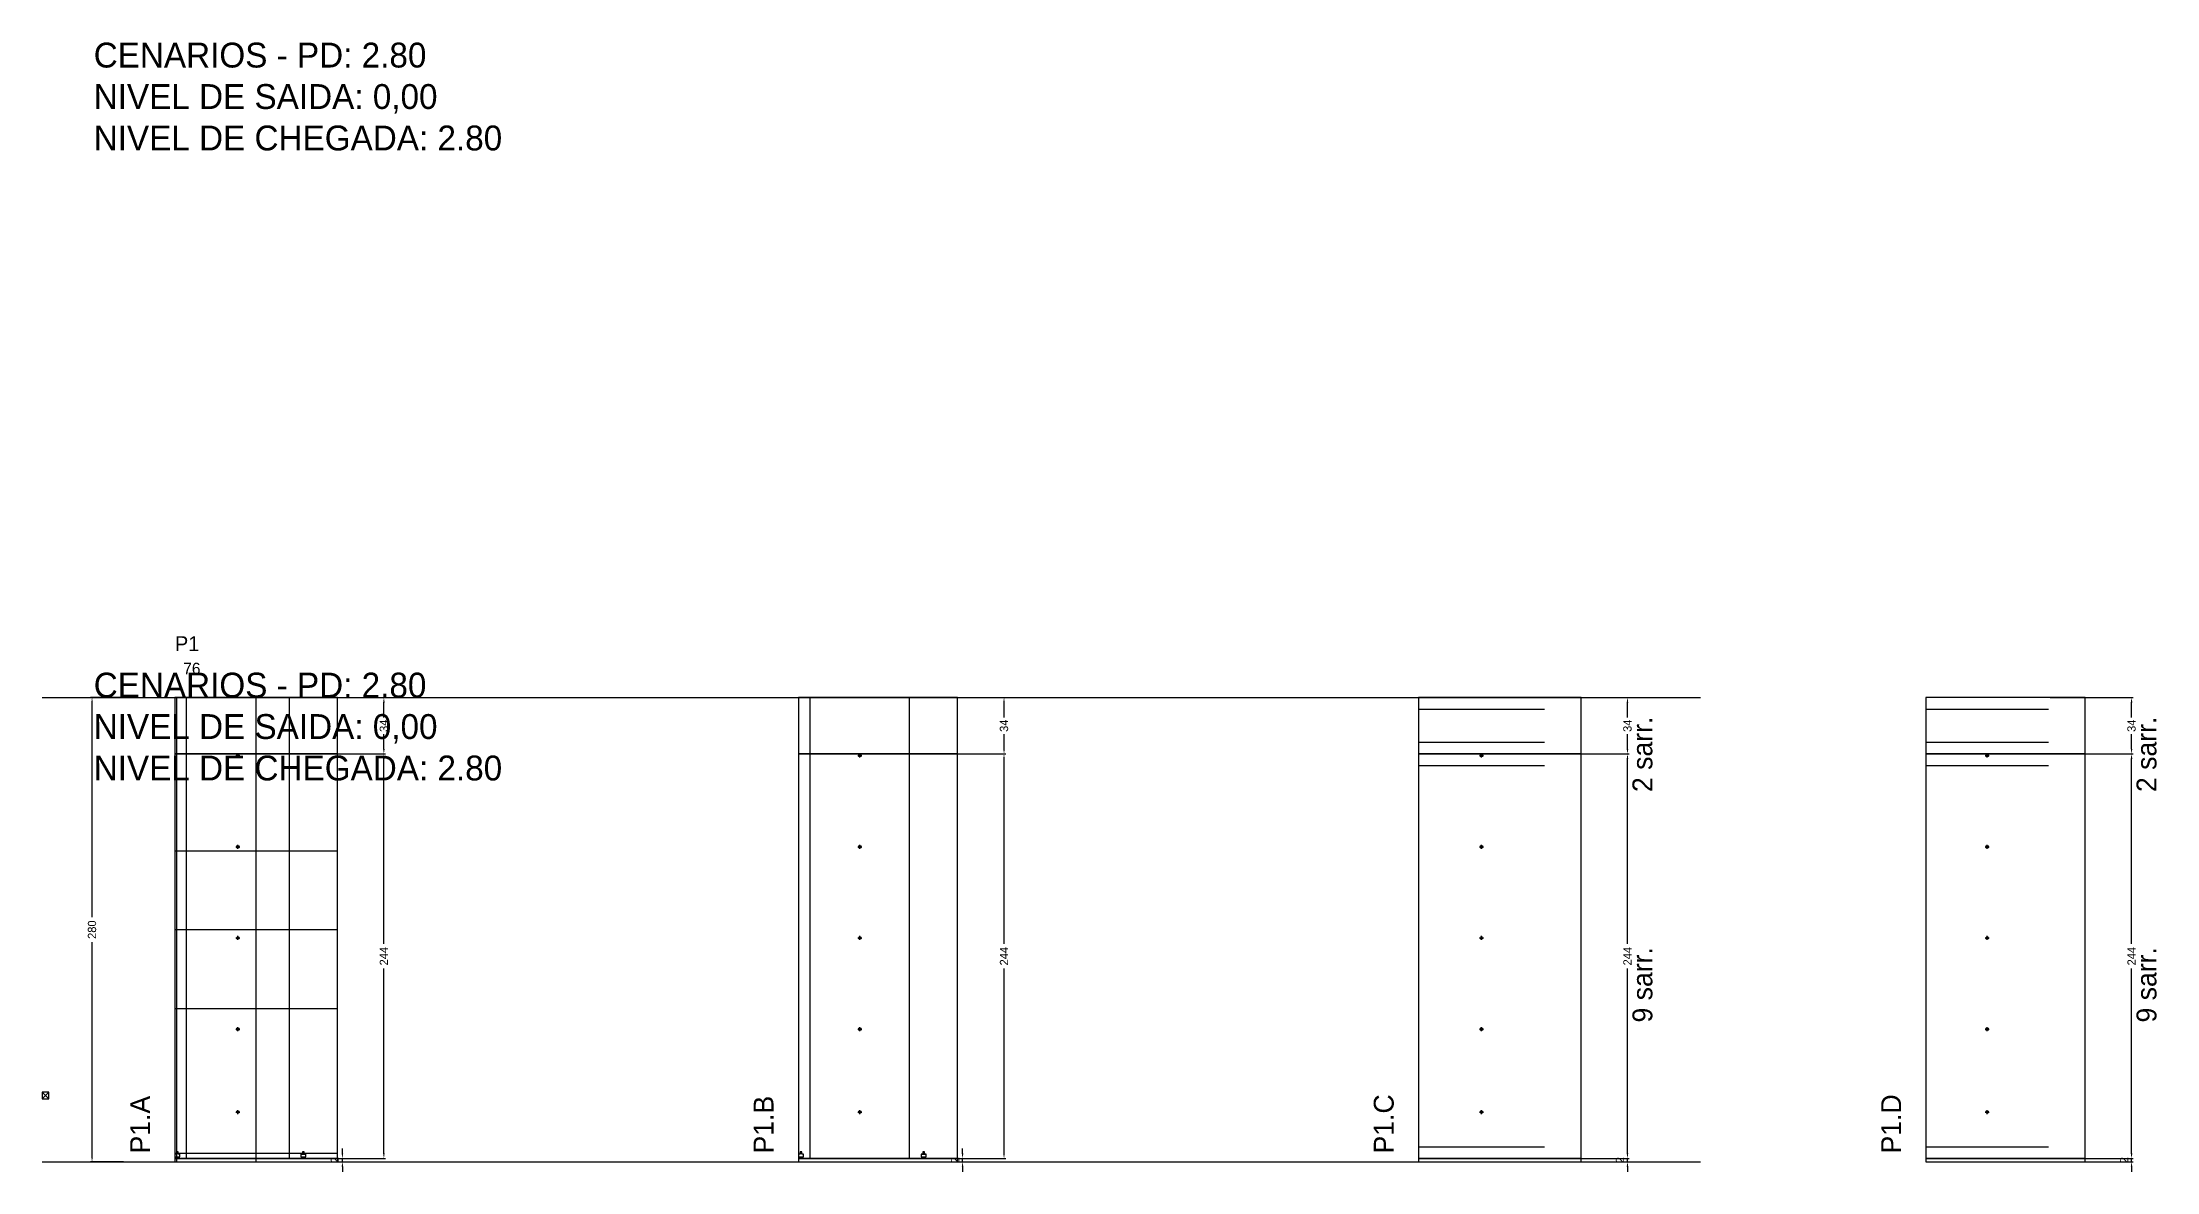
# Model space of a CAD drawing. Header units: centimetres. Extents: x -8500 to 4127, y -3806 to 295.
# Drawn here: x -7000 to -5725, y -386 to 295 of the extents above; entities that cross this region are included whole.
import ezdxf

# ---------------------------------------------------------------- set-up
doc = ezdxf.new("R2010")
doc.units = ezdxf.units.CM
doc.linetypes.add('DASHED', pattern=[2, -2])
for name, color, linetype in [('CHAPA', 140, 'Continuous'), ('COTA', 241, 'Continuous'), ('COTAS FURACAO', 16, 'Continuous'), ('Madeira', 30, 'Continuous'), ('MEIO_PONT', 160, 'Continuous'), ('NOMENCLATURA', 7, 'Continuous'), ('Nível', 160, 'Continuous'), ('Painéis', 200, 'Continuous'), ('Perfil Metálico', 150, 'Continuous'), ('SARR_2.2x7', 40, 'Continuous'), ('SARRAFO DE PRESSAO', 200, 'Continuous'), ('texto', 7, 'Continuous'), ('TEXTO_GERAL', 7, 'Continuous')]:
    doc.layers.add(name, color=color, linetype=linetype)
doc.dimstyles.new('PAINEL-NOVA', dxfattribs={"dimtxt": 5, "dimasz": 3, "dimexe": 1, "dimexo": 1, "dimgap": 1, "dimtad": 1, "dimcen": 2.5, "dimazin": 3, "dimtfac": 1, "dimtmove": 0, "dimatfit": 3})

msp = doc.modelspace()

# ---------------------------------------------------------------- texts
at = {"layer": 'NOMENCLATURA'}
for s, p in [('CENARIOS - PD: 2.80', (-6969, 280)), ('NIVEL DE SAIDA: 0,00', (-6969, 255)), ('NIVEL DE CHEGADA: 2.80', (-6969, 230)), ('CENARIOS - PD: 2.80', (-6969, -100)), ('NIVEL DE SAIDA: 0,00', (-6969, -125)), ('NIVEL DE CHEGADA: 2.80', (-6969, -150))]:
    msp.add_text(s, height=15, dxfattribs=at).set_placement(p)
for s, p in [('2 sarr.', (-6029, -157)), ('2 sarr.', (-5725, -157)), ('9 sarr.', (-6029, -296)), ('9 sarr.', (-5725, -296)), ('P1.A', (-6935, -375)), ('P1.B', (-6559, -375)), ('P1.C', (-6185, -375)), ('P1.D', (-5879, -375))]:
    msp.add_text(s, height=12, rotation=90, dxfattribs=at).set_placement(p)
at = {"layer": 'texto'}
msp.add_text('76', height=7, dxfattribs=at).set_placement((-6915, -86))
at = {"layer": 'TEXTO_GERAL'}
msp.add_text('P1', height=9, dxfattribs=at).set_placement((-6920, -72))

# ---------------------------------------------------------------- blocks, each defined once
blk = doc.blocks.new('_CLOSEDFILLED')
at = {"color": 0, "linetype": 'BYBLOCK'}
blk.add_solid([(-1, 0.16), (0, 0), (-1, -0.16)], dxfattribs=at)
blk = doc.blocks.new('*D1')
for p, q in [((-6951, -100), (-6971, -100)), ((-6970, -232.5), (-6970, -103)), ((-6970, -377), (-6970, -247.5)), ((-6951, -380), (-6971, -380))]:
    blk.add_line(p, q)
at = {"layer": 'Defpoints'}
for p in [(-6950, -100), (-6970, -380), (-6950, -380)]:
    blk.add_point(p, dxfattribs=at)
at = {"layer": 'COTA', "xscale": 3, "yscale": 3}
for p, rotation in [((-6970, -100), 90), ((-6970, -380), 270)]:
    blk.add_blockref('_CLOSEDFILLED', p, dxfattribs=dict(at, rotation=rotation))
at = {"layer": 'COTA', "insert": (-6970, -240), "char_height": 5, "attachment_point": 5, "rotation": 90}
blk.add_mtext('280', dxfattribs=at)
blk = doc.blocks.new('MULDURA')
at = {"layer": 'Paineis'}
for p, q in [((0, 0), (4, 4)), ((4, 0), (0, 4))]:
    blk.add_line(p, q, dxfattribs=at)
blk.add_lwpolyline([(0, 0), (4, 0), (4, 4), (0, 4)], close=True, dxfattribs=at)
blk = doc.blocks.new('*D3')
for p, q in [((-6843, -134), (-6793, -134)), ((-6794, -248.5), (-6794, -137)), ((-6794, -375), (-6794, -263.5)), ((-6843, -378), (-6793, -378))]:
    blk.add_line(p, q)
at = {"layer": 'Defpoints'}
for p in [(-6844, -134), (-6844, -378), (-6794, -378)]:
    blk.add_point(p, dxfattribs=at)
at = {"layer": 'COTA', "xscale": 3, "yscale": 3}
for p, rotation in [((-6794, -134), 90), ((-6794, -378), 270)]:
    blk.add_blockref('_CLOSEDFILLED', p, dxfattribs=dict(at, rotation=rotation))
at = {"layer": 'COTA', "insert": (-6794, -256), "char_height": 5, "attachment_point": 5, "rotation": 90}
blk.add_mtext('244', dxfattribs=at)
blk = doc.blocks.new('*D4')
for p, q in [((-6843, -100), (-6793, -100)), ((-6794, -112), (-6794, -103)), ((-6794, -131), (-6794, -122)), ((-6843, -134), (-6793, -134))]:
    blk.add_line(p, q)
at = {"layer": 'Defpoints'}
for p in [(-6844, -100), (-6844, -134), (-6794, -134)]:
    blk.add_point(p, dxfattribs=at)
at = {"layer": 'COTA', "xscale": 3, "yscale": 3}
for p, rotation in [((-6794, -100), 90), ((-6794, -134), 270)]:
    blk.add_blockref('_CLOSEDFILLED', p, dxfattribs=dict(at, rotation=rotation))
at = {"layer": 'COTA', "insert": (-6794, -117), "char_height": 5, "attachment_point": 5, "rotation": 90}
blk.add_mtext('34', dxfattribs=at)
blk = doc.blocks.new('SLIPTEE')
at = {"layer": 'Paineis'}
blk.add_lwpolyline([(0, 0), (3, 0), (3, 1.5), (2, 1.5), (2, 3), (1, 3), (1, 1.5), (0, 1.5)], close=True, dxfattribs=at)
blk = doc.blocks.new('SLIPTDD')
at = {"layer": 'Paineis'}
blk.add_line((0, 1.5), (3, 1.5), dxfattribs=at)
blk.add_lwpolyline([(0, 0), (3, 0), (3, 1.5), (2, 1.5), (2, 3), (1, 3), (1, 1.5), (0, 1.5)], close=True, dxfattribs=at)
blk = doc.blocks.new('furacao')
at = {"layer": 'COTAS FURACAO'}
for p, q in [((-1.2, 0), (1.2, 0)), ((0, -1.2), (0, 1.2))]:
    blk.add_line(p, q, dxfattribs=at)
blk.add_circle((0, 0), 0.8, dxfattribs=at)
blk = doc.blocks.new('*D6')
for p, q in [((-6469, -134), (-6419, -134)), ((-6420, -248.5), (-6420, -137)), ((-6420, -375), (-6420, -263.5)), ((-6469, -378), (-6419, -378))]:
    blk.add_line(p, q)
at = {"layer": 'Defpoints'}
for p in [(-6470, -134), (-6470, -378), (-6420, -378)]:
    blk.add_point(p, dxfattribs=at)
at = {"layer": 'COTA', "xscale": 3, "yscale": 3}
for p, rotation in [((-6420, -134), 90), ((-6420, -378), 270)]:
    blk.add_blockref('_CLOSEDFILLED', p, dxfattribs=dict(at, rotation=rotation))
at = {"layer": 'COTA', "insert": (-6420, -256), "char_height": 5, "attachment_point": 5, "rotation": 90}
blk.add_mtext('244', dxfattribs=at)
blk = doc.blocks.new('*D7')
for p, q in [((-6469, -100), (-6419, -100)), ((-6420, -112), (-6420, -103)), ((-6420, -131), (-6420, -122)), ((-6469, -134), (-6419, -134))]:
    blk.add_line(p, q)
at = {"layer": 'Defpoints'}
for p in [(-6470, -100), (-6470, -134), (-6420, -134)]:
    blk.add_point(p, dxfattribs=at)
at = {"layer": 'COTA', "xscale": 3, "yscale": 3}
for p, rotation in [((-6420, -100), 90), ((-6420, -134), 270)]:
    blk.add_blockref('_CLOSEDFILLED', p, dxfattribs=dict(at, rotation=rotation))
at = {"layer": 'COTA', "insert": (-6420, -117), "char_height": 5, "attachment_point": 5, "rotation": 90}
blk.add_mtext('34', dxfattribs=at)
blk = doc.blocks.new('*D9')
for p, q in [((-6093, -134), (-6043, -134)), ((-6044, -248.5), (-6044, -137)), ((-6044, -375), (-6044, -263.5)), ((-6093, -378), (-6043, -378))]:
    blk.add_line(p, q)
at = {"layer": 'Defpoints'}
for p in [(-6094, -134), (-6094, -378), (-6044, -378)]:
    blk.add_point(p, dxfattribs=at)
at = {"layer": 'COTA', "xscale": 3, "yscale": 3}
for p, rotation in [((-6044, -134), 90), ((-6044, -378), 270)]:
    blk.add_blockref('_CLOSEDFILLED', p, dxfattribs=dict(at, rotation=rotation))
at = {"layer": 'COTA', "insert": (-6044, -256), "char_height": 5, "attachment_point": 5, "rotation": 90}
blk.add_mtext('244', dxfattribs=at)
blk = doc.blocks.new('*D10')
for p, q in [((-6093, -100), (-6043, -100)), ((-6044, -112), (-6044, -103)), ((-6044, -131), (-6044, -122)), ((-6093, -134), (-6043, -134))]:
    blk.add_line(p, q)
at = {"layer": 'Defpoints'}
for p in [(-6094, -100), (-6094, -134), (-6044, -134)]:
    blk.add_point(p, dxfattribs=at)
at = {"layer": 'COTA', "xscale": 3, "yscale": 3}
for p, rotation in [((-6044, -100), 90), ((-6044, -134), 270)]:
    blk.add_blockref('_CLOSEDFILLED', p, dxfattribs=dict(at, rotation=rotation))
at = {"layer": 'COTA', "insert": (-6044, -117), "char_height": 5, "attachment_point": 5, "rotation": 90}
blk.add_mtext('34', dxfattribs=at)
blk = doc.blocks.new('*D12')
for p, q in [((-5789, -134), (-5739, -134)), ((-5740, -248.5), (-5740, -137)), ((-5740, -375), (-5740, -263.5)), ((-5789, -378), (-5739, -378))]:
    blk.add_line(p, q)
at = {"layer": 'Defpoints'}
for p in [(-5790, -134), (-5790, -378), (-5740, -378)]:
    blk.add_point(p, dxfattribs=at)
at = {"layer": 'COTA', "xscale": 3, "yscale": 3}
for p, rotation in [((-5740, -134), 90), ((-5740, -378), 270)]:
    blk.add_blockref('_CLOSEDFILLED', p, dxfattribs=dict(at, rotation=rotation))
at = {"layer": 'COTA', "insert": (-5740, -256), "char_height": 5, "attachment_point": 5, "rotation": 90}
blk.add_mtext('244', dxfattribs=at)
blk = doc.blocks.new('*D13')
for p, q in [((-5789, -100), (-5739, -100)), ((-5740, -112), (-5740, -103)), ((-5740, -131), (-5740, -122)), ((-5789, -134), (-5739, -134))]:
    blk.add_line(p, q)
at = {"layer": 'Defpoints'}
for p in [(-5790, -100), (-5790, -134), (-5740, -134)]:
    blk.add_point(p, dxfattribs=at)
at = {"layer": 'COTA', "xscale": 3, "yscale": 3}
for p, rotation in [((-5740, -100), 90), ((-5740, -134), 270)]:
    blk.add_blockref('_CLOSEDFILLED', p, dxfattribs=dict(at, rotation=rotation))
at = {"layer": 'COTA', "insert": (-5740, -117), "char_height": 5, "attachment_point": 5, "rotation": 90}
blk.add_mtext('34', dxfattribs=at)

# ---------------------------------------------------------------- dimensions: what is measured, and where the dimension line sits
at = {"layer": 'COTA'}
for base, p1, p2, picture, middle in [((-6970, -380), (-6950, -380), (-6950, -100), '*D1', (-6970, -240)), ((-6794, -134), (-6844, -134), (-6844, -100), '*D4', (-6794, -117)), ((-6420, -134), (-6470, -134), (-6470, -100), '*D7', (-6420, -117)), ((-6044, -134), (-6094, -134), (-6094, -100), '*D10', (-6044, -117)), ((-5740, -134), (-5790, -134), (-5790, -100), '*D13', (-5740, -117)), ((-6794, -378), (-6844, -378), (-6844, -134), '*D3', (-6794, -256)), ((-6420, -378), (-6470, -378), (-6470, -134), '*D6', (-6420, -256)), ((-6044, -378), (-6094, -378), (-6094, -134), '*D9', (-6044, -256)), ((-5740, -378), (-5790, -378), (-5790, -134), '*D12', (-5740, -256))]:
    dim = msp.add_linear_dim(base=base, p1=p1, p2=p2, angle=90, dimstyle='PAINEL-NOVA', dxfattribs=at)
    dim.commit()
    dim.dimension.update_dxf_attribs({"geometry": picture, "text_midpoint": middle})
for base, p1, p2 in [((-6819, -380), (-6844, -380), (-6844, -378)), ((-6445, -380), (-6470, -380), (-6470, -378)), ((-6044, -380), (-6094, -380), (-6094, -378)), ((-5740, -380), (-5790, -380), (-5790, -378))]:
    msp.add_linear_dim(base=base, p1=p1, p2=p2, angle=90, dimstyle='PAINEL-NOVA', dxfattribs=at).render()

# ---------------------------------------------------------------- linework, layer by layer
at = {"layer": 'CHAPA'}
msp.add_lwpolyline([(-6920, -380), (-6918.8, -380), (-6918.8, -100), (-6920, -100)], close=True, dxfattribs=at)
at = {"layer": 'Madeira'}
for points in [[(-6920, -192.4), (-6822, -192.4)], [(-6920, -287.6), (-6822, -287.6)]]:
    msp.add_lwpolyline(points, dxfattribs=at)
at = {"layer": 'MEIO_PONT'}
msp.add_lwpolyline([(-6920, -240), (-6822, -240)], dxfattribs=at)
at = {"layer": 'Nível', "linetype": 'DASHED'}
for points in [[(-7000, -100), (-6000, -100)], [(-7000, -380), (-6000, -380)]]:
    msp.add_lwpolyline(points, dxfattribs=at)
at = {"layer": 'Painéis'}
for points in [[(-6920, -134), (-6822, -134), (-6822, -100), (-6920, -100)], [(-6920, -380), (-6822, -380), (-6822, -100), (-6920, -100)], [(-6544, -134), (-6448, -134), (-6448, -100), (-6544, -100)], [(-6170, -134), (-6072, -134), (-6072, -100), (-6170, -100)], [(-5864, -134), (-5768, -134), (-5768, -100), (-5864, -100)], [(-6920, -378), (-6822, -378), (-6822, -134), (-6920, -134)], [(-6544, -378), (-6448, -378), (-6448, -134), (-6544, -134)], [(-6170, -378), (-6072, -378), (-6072, -134), (-6170, -134)], [(-5864, -378), (-5768, -378), (-5768, -134), (-5864, -134)], [(-6920, -380), (-6822, -380), (-6822, -378), (-6920, -378)], [(-6544, -380), (-6448, -380), (-6448, -378), (-6544, -378)], [(-6170, -380), (-6072, -380), (-6072, -378), (-6170, -378)], [(-5864, -380), (-5768, -380), (-5768, -378), (-5864, -378)]]:
    msp.add_lwpolyline(points, close=True, dxfattribs=at)
at = {"layer": 'Perfil Metálico'}
msp.add_line((-6871, -380), (-6871, -100), dxfattribs=at)
at = {"layer": 'SARR_2.2x7'}
for points in [[(-6913, -134), (-6913, -100)], [(-6851, -134), (-6851, -100)], [(-6537, -134), (-6537, -100)], [(-6477, -134), (-6477, -100)], [(-6170, -107), (-6094, -107)], [(-5864, -107), (-5790, -107)], [(-6170, -127), (-6094, -127)], [(-5864, -127), (-5790, -127)], [(-6170, -141), (-6094, -141)], [(-5864, -141), (-5790, -141)], [(-6170, -371), (-6094, -371)], [(-5864, -371), (-5790, -371)]]:
    msp.add_lwpolyline(points, dxfattribs=at)
at = {"layer": 'SARR_2.2x7', "linetype": 'DASHED'}
for points in [[(-6913, -378), (-6913, -134)], [(-6851, -378), (-6851, -134)], [(-6537, -378), (-6537, -134)], [(-6477, -378), (-6477, -134)]]:
    msp.add_lwpolyline(points, dxfattribs=at)
at = {"layer": 'SARRAFO DE PRESSAO'}
msp.add_lwpolyline([(-6920, -380), (-6822, -380), (-6822, -375), (-6920, -375)], close=True, dxfattribs=at)

# ---------------------------------------------------------------- block references
at = {"layer": 'COTA'}
for name, p in [('furacao', (-6882, -135)), ('furacao', (-6507, -135)), ('furacao', (-6132, -135)), ('furacao', (-5827, -135)), ('furacao', (-6882, -190)), ('furacao', (-6507, -190)), ('furacao', (-6132, -190)), ('furacao', (-5827, -190)), ('furacao', (-6882, -245)), ('furacao', (-6507, -245)), ('furacao', (-6132, -245)), ('furacao', (-5827, -245)), ('furacao', (-6882, -300)), ('furacao', (-6507, -300)), ('furacao', (-6132, -300)), ('furacao', (-5827, -300)), ('MULDURA', (-7000, -342)), ('furacao', (-6882, -350)), ('furacao', (-6507, -350)), ('furacao', (-6132, -350)), ('furacao', (-5827, -350)), ('SLIPTEE', (-6920, -377)), ('SLIPTDD', (-6844, -377)), ('SLIPTEE', (-6544, -377)), ('SLIPTDD', (-6470, -377))]:
    msp.add_blockref(name, p, dxfattribs=at)

msp.set_redraw_order([(e.dxf.handle, doc.entitydb.next_handle()) for e in msp.query("TEXT MTEXT ATTDEF DIMENSION ARC_DIMENSION")])  # texts and dimensions are drawn at this point

doc.saveas('drawing.dxf')
